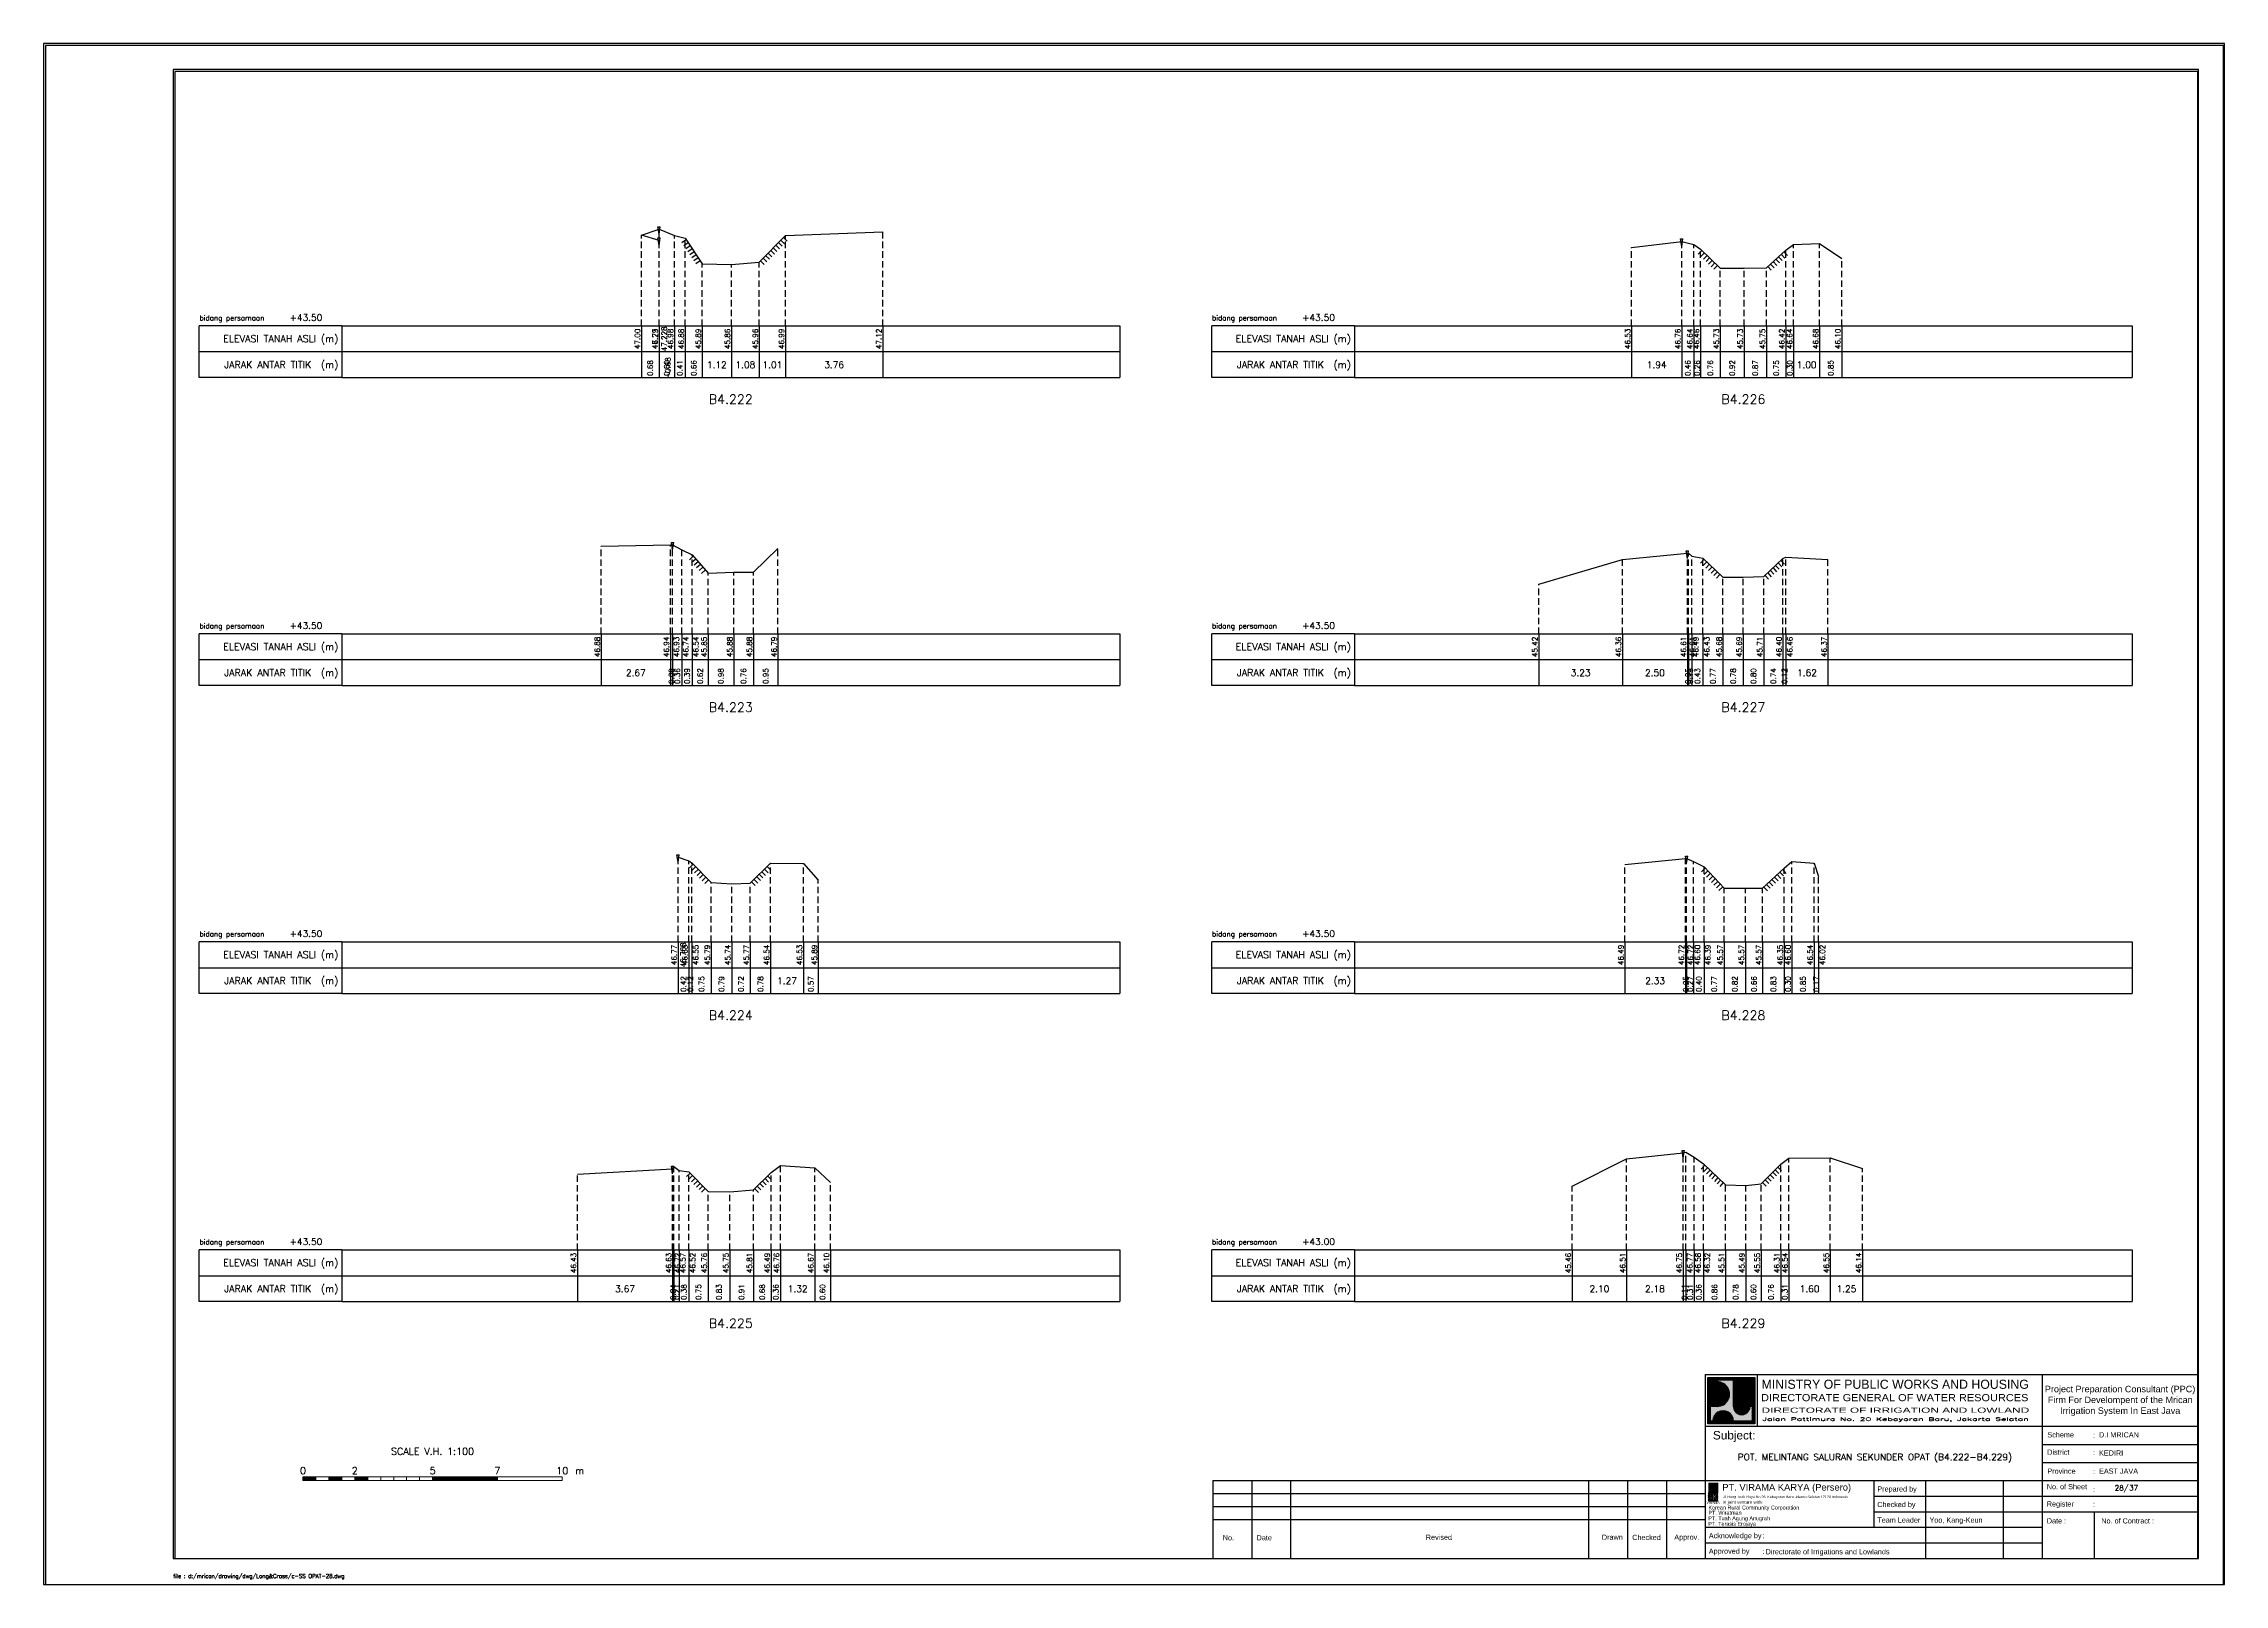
# Model space of a CAD drawing. Header units: inches. Extents: x -11 to 3175, y -842 to -783.
# Drawn here: x 2317 to 2401.1, y -842 to -782.6 of the extents above; entities that cross this region are included whole.
import ezdxf
from ezdxf.enums import TextEntityAlignment as Align

# ---------------------------------------------------------------- set-up
doc = ezdxf.new("R2010")
doc.units = ezdxf.units.IN
doc.header["$MEASUREMENT"] = 0
doc.linetypes.add('DASHED2', pattern=[0.375, 0.25, -0.125])
doc.layers.add('KOP', color=7, linetype='Continuous')
doc.layers.add('pelengkap', color=7, linetype='Continuous')
doc.styles.add('ARIAL', font='arial.ttf')
doc.styles.add('battang01', font='arial.ttf')
doc.styles.add('L100', font='simplex.shx', dxfattribs={"height": 0.254})
doc.styles.add('L140', font='simplex.shx', dxfattribs={"height": 0.356})
doc.styles.add('L60', font='simplex.shx', dxfattribs={"height": 0.152})
doc.styles.add('L80', font='simplex.shx', dxfattribs={"height": 0.203})
doc.styles.add('ROMANS-N', font='ROMANS.SHX', dxfattribs={"width": 0.8})
doc.styles.add('SONDU', font='arial.ttf')
doc.styles.get("Standard").update_dxf_attribs({"font": 'simplex.shx'})
doc.styles.add('STYLE1', font='arial.ttf', dxfattribs={"height": 0.2})
pattern_1 = [(45, (0, 0), (-0.08838834764831843, 0.08838834764831845), [])]

# ---------------------------------------------------------------- blocks, each defined once
blk = doc.blocks.new('kop')
at = {"layer": 'KOP'}
h = blk.add_hatch(color=3, dxfattribs=at)
h.paths.add_polyline_path([(609.8653532927285, 69.7965174242664), (591.8076082223538, 69.7965174242664), (591.8076082223538, 51.90947071793616), (609.8653532927285, 51.90947071793616)])
h.paths.add_polyline_path([(592.1020534932645, 52.24844148547069), (592.1020534932645, 69.50460869670152), (609.5341911203627, 69.50460869670152), (609.5341911203627, 52.24844148547069)], flags=16)
edge = h.paths.add_edge_path(flags=0)
edge.add_line((608.873529834174, 52.90910277674104), (601.6712012034158, 52.90910277674104))
edge.add_ellipse((597.6820295724688, 52.91975268540099), major_axis=(2.820780363398898, 2.820780363398898), ratio=0.9999999999999934, start_angle=314.8470375744171, end_angle=495.1529624255826)
edge.add_line((593.6928579415221, 52.90910277674104), (592.7627147794652, 52.90910277674104))
edge.add_line((592.7627147794651, 52.90910277674104), (592.7627147794651, 58.62619728620361))
edge.add_line((592.7627147794651, 58.62619728620368), (595.428986556629, 58.62619728620368))
edge.add_ellipse((595.4289865566291, 63.36824099147847), major_axis=(-3.353131261170752, 3.353131261170752), ratio=0.9999999999999983, start_angle=134.9999999999999, end_angle=314.9999999999999)
edge.add_line((595.4289865566291, 68.11028469675327), (595.4289865566291, 68.84394741944757))
edge.add_line((595.4289865566291, 68.84394741944752), (601.6547436091821, 68.84394741944752))
edge.add_line((601.6547436091821, 68.84394741944752), (601.6547436091821, 58.59413430307072))
edge.add_ellipse((604.8563547331537, 58.62619728605213), major_axis=(2.263994459030571, 2.263994459030571), ratio=0.9999999999991376, start_angle=135.5737774266452, end_angle=315.0000000026869)
edge.add_line((608.0581264027169, 58.62619728620368), (608.873529834174, 58.62619728620368))
edge.add_line((608.873529834174, 58.62619728620368), (608.873529834174, 52.9091027767411))
h = blk.add_hatch(dxfattribs=at)
h.set_pattern_fill('ANSI31', color=21)
h.set_pattern_definition(pattern_1)
h.paths.add_polyline_path([(609.5341911203627, 69.50460869670152), (592.1020534932645, 69.50460869670152), (592.1020534932645, 52.24844148547069), (609.5341911203627, 52.24844148547069)])
edge = h.paths.add_edge_path(flags=16)
edge.add_line((608.0581264038578, 58.62619728331649), (608.873529834174, 58.62619728331649))
edge.add_line((608.873529834174, 58.62619728331649), (608.873529834174, 52.90910277674104))
edge.add_line((608.873529834174, 52.90910277674104), (601.6712012043477, 52.90910277674104))
edge.add_ellipse((597.6820295732255, 52.91975268530538), major_axis=(-2.820780363950464, 2.820780363950464), ratio=0.9999999999999999, start_angle=224.8470375717975, end_angle=405.1529624282025)
edge.add_line((593.6928579421033, 52.90910277674104), (592.7627147794651, 52.90910277674104))
edge.add_line((592.7627147794651, 52.90910277674104), (592.7627147794651, 58.62619728331649))
edge.add_line((592.7627147794651, 58.62619728331649), (595.4289865705781, 58.62619728331649))
edge.add_ellipse((595.4289865571182, 63.3682409894528), major_axis=(-3.353131262124677, 3.353131262124677), ratio=0.9999999999999912, start_angle=134.9999999999997, end_angle=314.9999999999998)
edge.add_line((595.4289865571182, 68.11028469676671), (595.4289865571182, 68.84394741944752))
edge.add_line((595.4289865571182, 68.84394741944752), (601.6547436095548, 68.84394741944752))
edge.add_line((601.6547436095548, 68.84394741944752), (601.6547436095548, 58.5941344047481))
edge.add_ellipse((604.8563547345466, 58.62619728331649), major_axis=(-2.263994459341034, 2.263994459341035), ratio=0.999999999999965, start_angle=45.57377555810933, end_angle=225.000000000001)
h = blk.add_hatch(color=3, dxfattribs=at)
edge = h.paths.add_edge_path()
edge.add_line((601.6547436091821, 68.84394741944752), (595.4289865566291, 68.84394741944752))
edge.add_line((595.4289865566291, 68.84394741944752), (595.4289865566291, 68.11028469675321))
edge.add_ellipse((595.4289865566291, 63.36824099147847), major_axis=(-3.353131261170759, 3.353131261170758), ratio=0.9999999999999979, start_angle=134.9999999999999, end_angle=314.99999999999994, ccw=False)
edge.add_line((595.4289865566291, 58.62619728620368), (592.7627147794652, 58.62619728620368))
edge.add_line((592.7627147794651, 58.62619728620368), (592.7627147794651, 52.9091027767411))
edge.add_line((592.7627147794651, 52.90910277674104), (593.692857941522, 52.90910277674104))
edge.add_ellipse((597.6820295724688, 52.91975268540099), major_axis=(-2.820780363398898, 2.820780363398898), ratio=0.9999999999999934, start_angle=-135.1529624255826, end_angle=45.15296242558293, ccw=False)
edge.add_line((601.6712012034156, 52.90910277674104), (608.8735298341738, 52.90910277674104))
edge.add_line((608.873529834174, 52.90910277674104), (608.873529834174, 58.62619728620361))
edge.add_line((608.873529834174, 58.62619728620368), (608.0581264027169, 58.62619728620368))
edge.add_ellipse((604.856354733136, 58.62619728987087), major_axis=(2.263994459042317, 2.263994459042318), ratio=0.9999999999997576, start_angle=134.426222510409, end_angle=314.999999934367, ccw=False)
edge.add_line((601.6547436091821, 58.65826027636805), (601.6547436091821, 68.8439474194476))
h = blk.add_hatch(dxfattribs=at)
h.set_pattern_fill('ANSI31', color=41)
h.set_pattern_definition(pattern_1)
h.paths.add_polyline_path([(595.5939701222399, 25.44229578518152), (591.9923714647559, 25.44229578518152), (591.9923714647559, 22.12011222587194), (595.5939701222399, 22.12011222587194)])
h.paths.add_polyline_path([(594.8290399212113, 23.80107538915849), (595.486404190889, 22.50553331270966), (594.9518442189607, 22.50553331270966), (594.3704352444638, 23.59173922572727), (594.3704352444638, 22.50553331270966), (593.8526512319377, 22.50553331270966), (593.8526512319377, 24.7253559070662), (593.2416323709347, 22.50553331270966), (592.8436656118323, 22.50553331270966), (592.1206616099082, 25.0450254569166), (592.6728596590955, 25.0450254569166), (593.0257276515837, 23.53939475651638), (593.4088768836065, 25.0450254569166), (594.3704352444638, 25.0450254569166), (594.3704352444638, 23.99209855350495), (594.8904903176194, 25.0450254569166), (595.4627761213299, 25.0450254569166)], flags=16)
at = {"color": 2}
blk.add_lwpolyline([(-49.29008735655361, -9.987386569675465), (790.6905617838997, -9.987386569675465), (790.6905617838997, 583.2926438577114), (-49.29008735655361, 583.2926438577114)], close=True, dxfattribs=at)
at = {"color": 6}
blk.add_lwpolyline([(0.6493091440684111, 0.0004927304488262507), (780.7026824837753, 0.0004927304488262507), (780.7026824837753, 573.3047645575871), (0.6493091440684111, 573.3047645575871)], close=True, dxfattribs=at)
at = {"layer": 'KOP', "color": 5}
for p, q in [((590.8030303217506, 70.96299432783698), (590.8030303217506, 29.98464833497903)), ((590.8030303217506, 70.96299432783698), (780.7026824837753, 70.96299432783698)), ((400.9033781597261, 29.98464833497903), (400.9033781597261, 0.0004927304488262507)), ((400.9033781597261, 29.98464833497903), (590.8030303217506, 29.98464833497903)), ((590.8030303217506, 29.98464833497903), (590.8030303217506, 0.0004927304488262507))]:
    blk.add_line(p, q, dxfattribs=at)
at = {"layer": 'KOP', "color": 3}
for p, q in [((591.8076082223538, 69.7965174242664), (609.8653532927285, 69.7965174242664)), ((591.8076082223538, 51.90947071793616), (591.8076082223538, 69.7965174242664)), ((592.1020534932645, 69.50460869670152), (609.5341911203627, 69.50460869670152)), ((592.1020534932645, 52.24844148547069), (592.1020534932645, 69.50460869670152)), ((595.4289865571182, 68.84394741502373), (595.4289865571182, 68.1102846954029)), ((595.4289865566291, 68.84394741944752), (601.6547436091821, 68.84394741944752)), ((601.6547436095548, 58.59413430414176), (601.6547436095548, 68.84394741502373)), ((609.5341911203627, 69.50460869670152), (609.5341911203627, 52.24844148547069)), ((609.8653532927285, 69.7965174242664), (609.8653532927285, 51.90947071793616)), ((609.8653532927285, 51.90947071793616), (591.8076082223538, 51.90947071793616)), ((609.5341911203627, 52.24844148547069), (592.1020534932645, 52.24844148547069)), ((592.7627147794651, 52.90910277674104), (592.7627147794651, 58.62619728620368)), ((595.4289865571182, 58.62619728331649), (592.7627147799426, 58.62619728331649)), ((593.6928579415221, 52.90910277674104), (592.7627147794651, 52.90910277674104)), ((608.873529834174, 52.90910277674104), (601.6712012034156, 52.90910277674104)), ((608.8735298352565, 58.62619728331649), (608.0581264038578, 58.62619728331649)), ((608.873529834174, 58.62619728620368), (608.873529834174, 52.90910277674104)), ((720.7343712747147, 43.97725428375983), (780.7026824837753, 43.97725428375983)), ((720.7343712747147, 36.98095130936949), (780.7026824837753, 36.98095130936949)), ((415.895455961991, 29.98464833497903), (415.895455961991, 0.0004927304488262507)), ((430.8875337642562, 29.98464833497903), (430.8875337642562, 0.0004927304488262507)), ((545.8267969149554, 29.98464833497903), (545.8267969149554, 0.0004927304488262507)), ((560.8188747172203, 29.98464833497903), (560.8188747172203, 0.0004927304488262507)), ((575.8109525194855, 29.98464833497903), (575.8109525194855, 0.0004927304488262507)), ((655.7687007982327, 29.98464833497903), (655.7687007982327, 11.99415497226093)), ((675.7581378679197, 29.98464833497903), (675.7581378679197, 0.0004927304488262507)), ((705.7422934724498, 29.98464833497903), (705.7422934724498, 0.0004927304488262507)), ((400.9033781597261, 24.98728906755738), (590.8030303217506, 24.98728906755738)), ((400.9033781597261, 19.98992980013563), (590.8030303217506, 19.98992980013563)), ((655.7687007982327, 23.98781721407303), (720.7343712747147, 23.98781721407303)), ((655.7687007982327, 17.99098609316704), (720.7343712747147, 17.99098609316704)), ((720.7343712747147, 23.98781721407303), (780.7026824837753, 23.98781721407303)), ((720.7343712747147, 17.99098609316704), (780.7026824837753, 17.99098609316704)), ((740.7238083444017, 17.99098609316704), (740.7238083444017, 0.0004927304488262507)), ((400.9033781597261, 14.99257053271398), (590.8030303217506, 14.99257053271398)), ((590.8030303217506, 5.997323851354935), (720.7343712747147, 5.997323851354935))]:
    blk.add_line(p, q, dxfattribs=at)
at = {"layer": 'KOP', "color": 4}
for p, q in [((610.7924673914374, 70.96299432783698), (610.7924673914374, 50.97355725815018)), ((720.7343712747147, 70.96299432783698), (720.7343712747147, 0.0004927304488262507)), ((590.8030303217506, 50.97355725815018), (720.7343712747147, 50.97355725815018)), ((720.7343712747147, 50.97355725815018), (780.7026824837753, 50.97355725815018)), ((590.8030303217506, 29.98464833497903), (720.7343712747147, 29.98464833497903)), ((720.7343712747147, 29.98464833497903), (780.7026824837753, 29.98464833497903)), ((590.8030303217506, 11.99415497226093), (720.7343712747147, 11.99415497226093))]:
    blk.add_line(p, q, dxfattribs=at)
at = {"layer": 'KOP', "color": 41}
blk.add_line((595.5939701222399, 22.12011222587194), (591.9923714647559, 22.12011222587194), dxfattribs=at)
for points in [[(591.9923714647559, 25.44229578518152), (595.5939701222399, 25.44229578518152)], [(592.2042302093139, 25.44229578518152), (592.4160889538717, 25.44229578518152)], [(592.6279476984296, 25.44229578518152), (592.8398064429874, 25.44229578518152)], [(593.0516651875452, 25.44229578518152), (593.2635239321031, 25.44229578518152)], [(593.475382676661, 25.44229578518152), (593.6872414212188, 25.44229578518152)], [(593.8991001657766, 25.44229578518152), (594.1109589103345, 25.44229578518152)], [(594.3228176548924, 25.44229578518152), (594.5346763994503, 25.44229578518152)], [(594.7465351440081, 25.44229578518152), (594.958393888566, 25.44229578518152)], [(595.1702526331238, 25.44229578518152), (595.3821113776818, 25.44229578518152)], [(592.1206616099082, 25.0450254569166), (592.6728596590955, 25.0450254569166)], [(592.1206616099082, 25.0450254569166), (592.8436656118323, 22.50553331270964)], [(592.6728596590955, 25.04502545691657), (593.0257276515837, 23.53939475651638), (593.4088768836065, 25.04502545691663)], [(592.8436656118323, 22.50553331270966), (593.2416323709347, 22.50553331270966)], [(593.2416323709347, 22.50553331270964), (593.8526512319377, 24.7253559070662)], [(593.4088768836065, 25.0450254569166), (594.3704352444638, 25.0450254569166)], [(593.8526512319377, 22.50553331270966), (593.8526512319377, 24.7253559070662)], [(593.8526512319377, 22.50553331270966), (594.3704352444638, 22.50553331270966)], [(594.3704352444638, 25.0450254569166), (594.3704352444638, 23.99209855350495)], [(594.3704352444638, 23.99209855350495), (594.8904903176194, 25.04502545691664)], [(594.9518442189607, 22.50553331270961), (594.3704352444638, 23.59173922572727)], [(594.3704352444638, 23.59173922572727), (594.3704352444638, 22.50553331270966)], [(594.8290399212113, 23.80107538915849), (595.4627761213299, 25.04502545691658)], [(594.8290399212113, 23.80107538915849), (595.486404190889, 22.50553331270966)], [(594.8904903176194, 25.0450254569166), (595.4627761213299, 25.0450254569166)], [(594.9518442189607, 22.50553331270966), (595.486404190889, 22.50553331270966)]]:
    blk.add_lwpolyline(points, dxfattribs=at)
at = {"layer": 'KOP', "color": 42}
for points in [[(592.1962927759001, 29.11418325926331), (592.1962927759001, 25.44229578518152)], [(592.5354066955362, 29.11418325926331), (592.5354066955362, 25.44229578518152)], [(592.9591241846518, 29.11418325926331), (592.9591241846518, 25.44229578518152)], [(593.3828416737675, 29.11418325926331), (593.3828416737675, 25.44229578518152)], [(593.8065591628832, 29.11418325926331), (593.8065591628832, 25.44229578518152)], [(594.2302766519989, 29.11418325926331), (594.2302766519989, 25.44229578518152)], [(594.6539941411147, 29.11418325926331), (594.6539941411147, 25.44229578518152)], [(595.0777116302304, 29.11418325926331), (595.0777116302304, 25.44229578518152)], [(595.5014291193462, 29.11418325926331), (595.5014291193462, 25.44229578518152)]]:
    blk.add_lwpolyline(points, dxfattribs=at)
at = {"layer": 'KOP', "color": 3}
for centre, major_axis, ratio, start_param, end_param in [((595.4289865571182, 63.3682409894528), (-3.353131262124677, 3.353131262124677), 0.9999999999999912, 2.35619449019234, 5.497787143782134), ((597.6820295732255, 52.91975268530538), (-2.820780363950464, 2.820780363950464), 0.9999999999999998, 3.924321118983262, 7.071253168581014), ((604.8563547345466, 58.62619728331649), (-2.263994459341034, 2.263994459341035), 0.9999999999999651, 0.7853981633974656, 3.926990816987259)]:
    blk.add_ellipse(centre, major_axis=major_axis, ratio=ratio, start_param=start_param, end_param=end_param, dxfattribs=at)
at = {"layer": 'KOP', "color": 5, "style": 'SONDU'}
for s, height, width, p, p2 in [('MINISTRY OF PUBLIC WORKS AND HOUSING', 3.49815148719519, 0.9710490151369037, (612.4932982688147, 65.39724920043633), (715.583635835389, 65.39724920043633)), ('DIRECTORATE GENERAL OF WATER RESOURCES', 2.748547597081934, 1.100714376561997, (612.3259886324004, 60.61804978528377), (715.4154333181652, 60.61804978528377)), ('DIRECTORATE OF IRRIGATION AND LOWLAND', 1.99894370696868, 1.63875262601232, (612.5247331509995, 56.15346481889102), (715.7518429621628, 56.15346481889102))]:
    blk.add_text(s, height=height, dxfattribs=dict(at, width=width)).set_placement(p, p2, align=Align.FIT)
at = {"layer": 'KOP', "color": 3, "style": 'ROMANS-N', "width": 1.832260783358812}
blk.add_text('Jalan Pattimura No. 20 Kebayoran Baru, Jakarta Selatan', height=1.249339816855425, dxfattribs=at).set_placement((612.7914110984061, 53.0739527913797), (715.583635835389, 53.0739527913797), align=Align.FIT)
at = {"layer": 'KOP', "color": 5, "style": 'ARIAL'}
blk.add_text('Subject:', height=3.252150442789123, dxfattribs=at).set_placement((593.7538629287924, 45.86653647040268))
at = {"layer": 'KOP', "color": 3}
for s, height, style, p in [('Scheme', 1.99894370696868, 'battang01', (722.7467307064071, 46.65722556886666)), ('District', 1.99894370696868, 'battang01', (722.6754973804648, 39.96707763894264)), (':', 1.99894370696868, 'battang01', (740.368327375754, 46.56012324452533)), ('D.I MRICAN', 1.99894370696868, 'battang01', (742.6585068305885, 46.65722556886666)), ('Province', 1.99894370696868, 'battang01', (722.7467307064071, 32.66461962008597)), (':', 1.99894370696868, 'battang01', (740.368327375754, 32.56751729574452)), (':', 1.99894370696868, 'battang01', (740.382074427338, 39.86997531646293)), ('KEDIRI', 1.99894370696868, 'battang01', (742.6585068305885, 39.66092259447632)), ('EAST JAVA', 1.99894370696868, 'battang01', (742.6585068305885, 32.66461962008597)), ('Prepared by', 1.99894370696868, 'battang01', (657.1430811109453, 25.78808395849862)), ('No. of Sheet ', 1.99894370696868, 'battang01', (722.520620818671, 26.67669459981798)), (':', 1.99894370696868, 'battang01', (740.3764858407951, 25.61838168175072)), ('in joint venture with:', 1.249339816855425, 'SONDU', (597.5578460284455, 21.07202452231022)), ('Checked by', 1.99894370696868, 'battang01', (657.1430811109453, 19.79125283759251)), ('Register', 1.99894370696868, 'battang01', (722.520620818671, 20.01807698302375)), (':', 1.99894370696868, 'battang01', (740.3598310849088, 19.92097465868241)), ('No.', 2, 'STYLE1', (404.7326663119579, 6.989602865739329)), ('Date', 2, 'STYLE1', (417.7761580577991, 6.989602865739329)), ('Revised', 2, 'STYLE1', (483.0371936477145, 7.169341252978228)), ('Drawn', 2, 'STYLE1', (550.9231662973559, 7.182965166626985)), ('Checked', 2, 'STYLE1', (562.6224972631348, 7.108401592637279)), ('Approv.', 2, 'STYLE1', (578.86250988613, 7.205550314016108)), ('Acknowledge by', 1.99894370696868, 'battang01', (592.1774106344633, 7.797590595780406)), (':', 1.99894370696868, 'battang01', (612.7647815001492, 7.813086169812294)), ('Team Leader', 1.99894370696868, 'battang01', (657.1430811109453, 13.79442171668651)), ('Yoo, Kang-Keun', 1.99894370696868, 'battang01', (677.261691985017, 13.79442171668651)), ('Date :', 1.99894370696868, 'battang01', (722.520620818671, 13.48542904786333)), ('No. of Contract :', 1.99894370696868, 'battang01', (743.5203251274443, 13.48542904786333)), ('Approved by', 1.99894370696868, 'battang01', (592.1774106344633, 1.800759474874411)), (':', 1.99894370696868, 'battang01', (612.8062382028575, 1.771932832116903)), ('Directorate of Irrigations and Lowlands', 1.99894370696868, 'battang01', (614.0846811434608, 1.594699671224788))]:
    blk.add_text(s, height=height, dxfattribs=dict(at, style=style)).set_placement(p)
at = {"layer": 'KOP', "color": 6, "style": 'SONDU'}
blk.add_text('PT. VIRAMA KARYA (Persero)', height=2.580944750812598, dxfattribs=at).set_placement((597.3630730504415, 26.14584984606049))
at = {"layer": 'KOP', "color": 42, "style": 'SONDU'}
blk.add_text('VIRAMA', height=0.9417941134961573, dxfattribs=at).set_placement((591.2959839900191, 21.03873930941651))
at = {"layer": 'KOP', "color": 4, "style": 'SONDU'}
for s, p in [('Korean Rural Community Corporation', (592.0172325651579, 18.85809622764893)), ('PT. Wiratman', (592.0172325651579, 16.86431729777243)), ('PT. Terasis Erojaya', (591.9444979581187, 12.58833032325808)), ('PT. Tuah Agung Anugrah', (591.9984246368545, 14.73155498450907))]:
    blk.add_text(s, height=1.49920778022651, dxfattribs=at).set_placement(p)
at = {"layer": 'KOP', "color": 3, "insert": (719.8583502723425, 60.76950394133539), "char_height": 2.49867963371085, "width": 61.43936713392102, "attachment_point": 4, "style": 'SONDU'}
blk.add_mtext('\\pi1.9124;Project Preparation Consultant (PPC)\\P\\pi3.0493;Firm For Develompent of the Mrican \\P\\pi7.7731;Irrigation System In East Java', dxfattribs=at)
at = {"layer": 'KOP', "color": 2, "insert": (597.5716775050441, 24.25098294227902), "char_height": 0.9994718534843399, "width": 48.71807324837515, "attachment_point": 1, "style": 'SONDU'}
blk.add_mtext('Jl. Hang Tuah Raya No.26, Kebayoran Baru Jakarta Selatan 12120 Indonesia', dxfattribs=at)
blk = doc.blocks.new('*X6')
at = {"color": 0}
for p, q in [((20000, 6250), (25000, 6250)), ((20000, 6200), (25000, 6200)), ((20000, 6150), (25000, 6150)), ((20000, 6100), (25000, 6100)), ((20000, 6050), (25000, 6050))]:
    blk.add_line(p, q, dxfattribs=at)
blk = doc.blocks.new('*X5')
at = {"color": 0}
for p, q in [((14000, 6250), (15000, 6250)), ((14000, 6200), (15000, 6200)), ((14000, 6150), (15000, 6150)), ((14000, 6100), (15000, 6100)), ((14000, 6050), (15000, 6050))]:
    blk.add_line(p, q, dxfattribs=at)
blk = doc.blocks.new('*X3')
at = {"color": 0}
for p, q in [((10000, 6250), (11000, 6250)), ((10000, 6200), (11000, 6200)), ((10000, 6150), (11000, 6150)), ((10000, 6100), (11000, 6100)), ((10000, 6050), (11000, 6050))]:
    blk.add_line(p, q, dxfattribs=at)
blk = doc.blocks.new('*X4')
at = {"color": 0}
for p, q in [((12000, 6250), (13000, 6250)), ((12000, 6200), (13000, 6200)), ((12000, 6150), (13000, 6150)), ((12000, 6100), (13000, 6100)), ((12000, 6050), (13000, 6050))]:
    blk.add_line(p, q, dxfattribs=at)
blk = doc.blocks.new('c100')
at = {"color": 2}
blk.add_lwpolyline([(-5, -1), (79.10000000000002, -1), (79.10000000000002, 58.4), (-5, 58.4)], close=True, dxfattribs=at)
at = {"color": 6}
blk.add_lwpolyline([(0, 0), (78.10000000000002, 0), (78.10000000000002, 57.4), (3.516176065587739e-15, 57.4)], close=True, dxfattribs=at)
at = {"color": 3, "lineweight": 0}
for points in [[(5, 3), (5.5, 3), (5.5, 3.15), (5, 3.15)], [(5.5, 3), (6, 3), (6, 3.15), (5.5, 3.15)], [(6, 3), (6.5, 3), (6.5, 3.15), (6, 3.15)], [(6.5, 3), (7, 3), (7, 3.15), (6.5, 3.15)], [(7, 3), (7.5, 3), (7.5, 3.15), (7, 3.15)], [(7.5, 3), (8, 3), (8, 3.15), (7.5, 3.15)], [(8, 3), (8.5, 3), (8.5, 3.15), (8, 3.15)], [(8.5, 3), (9, 3), (9, 3.15), (8.5, 3.15)], [(9, 3), (9.5, 3), (9.5, 3.15), (9, 3.15)], [(9.5, 3), (10, 3), (10, 3.15), (9.5, 3.15)], [(10, 3), (12.5, 3), (12.5, 3.15), (10, 3.15)], [(12.5, 3), (15, 3), (15, 3.15), (12.5, 3.15)]]:
    blk.add_lwpolyline(points, close=True, dxfattribs=at)
at = {"color": 1, "lineweight": 0, "xscale": 0.0005, "yscale": 0.0005, "zscale": 0.0005}
for name in ['*X3', '*X4', '*X5', '*X6']:
    blk.add_blockref(name, (0, 0), dxfattribs=at)
at = {"color": 3}
for s, p in [('SCALE V.H. 1:100', (10, 4)), ('0', (5, 3.25)), ('2', (7, 3.25)), ('5', (10, 3.25)), ('7', (12.5, 3.25)), ('10', (15, 3.25))]:
    blk.add_text(s, height=0.27, dxfattribs=at).set_placement(p, align=Align.CENTER)
blk.add_text('m', height=0.27, dxfattribs=at).set_placement((15.5, 3.25))
blk = doc.blocks.new('das2')
at = {"color": 5, "linetype": 'Continuous'}
for q in [(0, 1), (17.75, 0.9999999999999973)]:
    blk.add_line((2.75, 1), q, dxfattribs=at)
at = {"color": 3, "linetype": 'Continuous'}
for p, q in [((2.75, 1), (2.75, 0)), ((17.75, 0.9999999999999973), (17.75, -2.664535259100376e-15)), ((0, 0.5000000000000004), (17.75, 0.4999999999999973)), ((2.75, 0), (0, 0)), ((2.75, 0), (17.75, -2.664535259100376e-15))]:
    blk.add_line(p, q, dxfattribs=at)
blk.add_lwpolyline([(0, 0), (0, 1)], dxfattribs=at)
blk.add_text('bidang persamaan', height=0.1, dxfattribs=at).set_placement((0.005000000000000004, 1.100000000000001))
at = {"color": 5, "linetype": 'Continuous'}
for s, p in [('ELEVASI TANAH ASLI (m)', (2.683279515513197, 0.6825000000000001)), ('JARAK ANTAR TITIK  (m)', (2.683279515513197, 0.1825000000000001))]:
    blk.add_text(s, height=0.135, dxfattribs=at).set_placement(p, align=Align.RIGHT)
blk = doc.blocks.new('gbrpatok')
at = {"color": 2, "linetype": 'Continuous'}
for p, q in [((-0.0004517254713327645, 0.0009574234873781506), (0.0004517254713327645, 0.0009574234873781506)), ((0, -0.001962284437723838), (-0.0004517254713327645, 0.0009574234873781506)), ((0, -0.001962284437723838), (0.0004517254713327645, 0.0009574234873781506))]:
    blk.add_line(p, q, dxfattribs=at)

msp = doc.modelspace()

# ---------------------------------------------------------------- linework, layer by layer
at = {"color": 2, "linetype": 'Continuous', "lineweight": -3}
for p, q in [((2340.050702376131, -789.981210387997), (2340.733171423131, -789.754210387997)), ((2340.733171423131, -790.188210387997), (2340.050702376131, -789.981210387997)), ((2340.733171423131, -789.754210387997), (2341.328889477131, -789.9982103879969)), ((2341.328889477131, -789.9982103879969), (2341.742767877131, -790.106210387997)), ((2341.742767877131, -790.106210387997), (2342.399762254131, -791.0922103879969)), ((2344.599459694131, -791.0232103879969), (2345.607053859131, -789.995210387997)), ((2345.607053859131, -789.995210387997), (2349.362326712131, -789.8592103879969)), ((2378.238758183086, -790.4544433892763), (2380.176320568086, -790.2224433892763)), ((2380.176320568086, -790.2224433892763), (2380.636608521086, -790.3384433892763)), ((2380.636608521086, -790.3384433892763), (2380.896504572087, -790.5214433892763)), ((2380.896504572087, -790.5214433892763), (2381.657748259086, -791.2574433892763)), ((2384.187340514086, -790.5584433892764), (2384.487337269086, -790.3394433892763)), ((2384.487337269086, -790.3394433892763), (2385.491018114086, -790.3024433892764)), ((2385.491018114086, -790.3024433892764), (2386.345908237086, -790.8854433892764)), ((2342.399762254131, -791.0922103879969), (2343.523752904131, -791.120210387997)), ((2343.523752904131, -791.120210387997), (2344.599459694131, -791.0232103879969)), ((2381.657748259086, -791.2574433892763), (2382.576080972086, -791.2514433892763)), ((2382.576080972086, -791.2514433892763), (2383.441473551086, -791.2374433892763)), ((2383.441473551086, -791.2374433892763), (2384.187340514086, -790.5584433892764)), ((2338.504464060415, -801.9735215830094), (2341.170236170415, -801.9165215830094)), ((2341.170236170415, -801.9165215830094), (2341.258258896415, -801.9245215830094)), ((2341.258258896415, -801.9245215830094), (2341.617898993415, -802.1205215830095)), ((2341.617898993415, -802.1205215830095), (2342.008568165415, -802.3135215830094)), ((2342.008568165415, -802.3135215830094), (2342.628544997415, -803.0115215830094)), ((2344.370676766415, -802.9815215830095), (2345.319937613415, -802.0665215830095)), ((2377.887077862772, -802.4935709977652), (2380.391637704773, -802.2495709977653)), ((2380.391637704773, -802.2495709977653), (2380.438509871773, -802.2465709977653)), ((2380.438509871773, -802.2465709977653), (2380.564779264773, -802.3655709977653)), ((2342.628544997415, -803.0115215830094), (2343.611763729415, -802.9795215830094)), ((2343.611763729415, -802.9795215830094), (2344.370676766415, -802.9815215830095)), ((2374.661402019773, -803.4415709977652), (2377.887077862772, -802.4935709977652)), ((2380.564779264773, -802.3655709977653), (2380.990117444773, -802.4325709977653)), ((2380.990117444773, -802.4325709977653), (2381.764157285772, -803.1735709977653)), ((2382.539969615772, -803.1655709977653), (2383.335064448773, -803.1485709977653)), ((2383.335064448773, -803.1485709977653), (2384.075774781772, -802.4545709977652)), ((2384.075774781772, -802.4545709977652), (2384.193656247773, -802.3945709977653)), ((2384.193656247773, -802.3945709977653), (2385.813183793773, -802.4835709977652)), ((2381.764157285772, -803.1735709977653), (2382.539969615772, -803.1655709977653)), ((2341.466756754299, -813.9646451500278), (2341.882108413299, -814.1006451500278)), ((2377.980813857125, -814.245551249605), (2380.312088420124, -814.011551249605)), ((2380.312088420124, -814.011551249605), (2380.358316118125, -814.015551249605)), ((2380.358316118125, -814.015551249605), (2380.630538453125, -814.130551249605)), ((2341.882108413299, -814.1006451500278), (2341.998178432299, -814.1846451500278)), ((2341.998178432299, -814.1846451500278), (2342.746938773299, -814.9466451500277)), ((2344.252282917299, -814.9676451500278), (2345.034311238299, -814.1916451500279)), ((2345.034311238299, -814.1916451500279), (2346.302811448299, -814.2026451500278)), ((2346.302811448299, -814.2026451500278), (2346.876148956299, -814.8466451500278)), ((2380.630538453125, -814.130551249605), (2381.034706538125, -814.342551249605)), ((2381.034706538125, -814.342551249605), (2381.807592144125, -815.1625512496049)), ((2383.291629602124, -815.1625512496049), (2384.122231367125, -814.382551249605)), ((2384.122231367125, -814.382551249605), (2384.421089555125, -814.129551249605)), ((2384.421089555125, -814.129551249605), (2385.274804702125, -814.193551249605)), ((2385.274804702125, -814.193551249605), (2385.449675072125, -814.708551249605)), ((2342.746938773299, -814.9466451500277), (2343.535788653299, -814.9976451500278)), ((2343.535788653299, -814.9976451500278), (2344.252282917299, -814.9676451500278)), ((2381.807592144125, -815.1625512496049), (2382.629597913125, -815.1625512496049)), ((2382.629597913125, -815.1625512496049), (2383.291629602124, -815.1625512496049)), ((2345.055700778201, -826.1195206176992), (2345.417244119201, -825.8465206176992)), ((2345.417244119201, -825.8465206176992), (2346.740022210201, -825.9395206176991)), ((2375.948216161616, -826.6434753484132), (2378.048338631616, -825.5934753484132)), ((2378.048338631616, -825.5934753484132), (2380.230246054616, -825.3624753484132)), ((2380.230246054616, -825.3624753484132), (2380.337166584616, -825.3414753484133)), ((2380.337166584616, -825.3414753484133), (2380.651332743616, -825.5274753484132)), ((2380.651332743616, -825.5274753484132), (2381.008115579616, -825.7924753484133)), ((2381.008115579616, -825.7924753484133), (2381.863228907616, -826.5934753484132)), ((2383.235992883616, -826.5574753484133), (2383.995267435616, -825.8004753484132)), ((2383.995267435616, -825.8004753484132), (2384.306028188616, -825.5644753484132)), ((2384.306028188616, -825.5644753484132), (2385.902555725616, -825.5574753484133)), ((2385.902555725616, -825.5574753484133), (2387.147896667616, -825.9704753484132)), ((2337.588668134201, -826.1795206176992), (2341.256630103201, -825.9755206176992)), ((2341.256630103201, -825.9755206176992), (2341.298642007201, -825.8905206176992)), ((2341.298642007201, -825.8905206176992), (2341.504859835201, -826.0425206176992)), ((2341.504859835201, -826.0425206176992), (2341.880426543201, -826.0915206176992)), ((2341.880426543201, -826.0915206176992), (2342.626666599201, -826.8505206176992)), ((2344.372555165201, -826.7955206176991), (2345.055700778201, -826.1195206176992)), ((2346.740022210201, -825.9395206176991), (2347.339307885201, -826.5055206176992)), ((2381.863228907616, -826.5934753484132), (2382.640778152616, -826.6164753484132)), ((2382.640778152616, -826.6164753484132), (2383.235992883616, -826.5574753484133)), ((2342.626666599201, -826.8505206176992), (2343.461231200201, -826.8605206176992)), ((2343.461231200201, -826.8605206176992), (2344.372555165201, -826.7955206176991))]:
    msp.add_line(p, q, dxfattribs=at)
at = {"color": 1, "linetype": 'DASHED2', "lineweight": -3}
for p, q in [((2340.050702376131, -793.4822103879969), (2340.050702376131, -789.981210387997)), ((2340.733171423131, -793.4822103879969), (2340.733171423131, -789.754210387997)), ((2340.733171423131, -793.4822103879969), (2340.733171423131, -790.188210387997)), ((2341.328889477131, -793.4822103879969), (2341.328889477131, -789.9982103879969)), ((2341.742767877131, -793.4822103879969), (2341.742767877131, -790.106210387997)), ((2345.607053859131, -793.4822103879969), (2345.607053859131, -789.995210387997)), ((2349.362326712131, -793.4822103879969), (2349.362326712131, -789.8592103879969)), ((2378.238758183086, -793.4824433892763), (2378.238758183086, -790.4544433892763)), ((2380.176320568086, -793.4824433892763), (2380.176320568086, -790.2224433892763)), ((2380.636608521086, -793.4824433892763), (2380.636608521086, -790.3384433892763)), ((2380.896504572087, -793.4824433892763), (2380.896504572087, -790.5214433892763)), ((2384.487337269086, -793.4824433892763), (2384.487337269086, -790.3394433892763)), ((2385.491018114086, -793.4824433892763), (2385.491018114086, -790.3024433892764)), ((2342.399762254131, -793.4822103879969), (2342.399762254131, -791.0922103879969)), ((2343.523752904131, -793.4822103879969), (2343.523752904131, -791.120210387997)), ((2344.599459694131, -793.4822103879969), (2344.599459694131, -791.0232103879969)), ((2381.657748259086, -793.4824433892763), (2381.657748259086, -791.2574433892763)), ((2382.576080972086, -793.4824433892763), (2382.576080972086, -791.2514433892763)), ((2383.441473551086, -793.4824433892763), (2383.441473551086, -791.2374433892763)), ((2384.187340514086, -793.4824433892763), (2384.187340514086, -790.5584433892764)), ((2386.345908237086, -793.4824433892763), (2386.345908237086, -790.8854433892764)), ((2338.504464060415, -805.3575215830094), (2338.504464060415, -801.9735215830094)), ((2341.170236170415, -805.3575215830094), (2341.170236170415, -801.9165215830094)), ((2341.258258896415, -805.3575215830094), (2341.258258896415, -801.9245215830094)), ((2341.617898993415, -805.3575215830094), (2341.617898993415, -802.1205215830095)), ((2342.008568165415, -805.3575215830094), (2342.008568165415, -802.3135215830094)), ((2345.319937613415, -805.3575215830094), (2345.319937613415, -802.0665215830095)), ((2380.391637704773, -805.3575709977653), (2380.391637704773, -802.2495709977653)), ((2380.438509871773, -805.3575709977653), (2380.438509871773, -802.2465709977653)), ((2342.628544997415, -805.3575215830094), (2342.628544997415, -803.0115215830094)), ((2343.611763729415, -805.3575215830094), (2343.611763729415, -802.9795215830094)), ((2344.370676766415, -805.3575215830094), (2344.370676766415, -802.9815215830095)), ((2377.887077862772, -805.3575709977653), (2377.887077862772, -802.4935709977652)), ((2380.564779264773, -805.3575709977653), (2380.564779264773, -802.3655709977653)), ((2380.990117444773, -805.3575709977653), (2380.990117444773, -802.4325709977653)), ((2383.335064448773, -805.3575709977653), (2383.335064448773, -803.1485709977653)), ((2384.075774781772, -805.3575709977653), (2384.075774781772, -802.4545709977652)), ((2384.193656247773, -805.3575709977653), (2384.193656247773, -802.3945709977653)), ((2385.813183793773, -805.3575709977653), (2385.813183793773, -802.4835709977652)), ((2374.661402019773, -805.3575709977653), (2374.661402019773, -803.4415709977652)), ((2381.764157285772, -805.3575709977653), (2381.764157285772, -803.1735709977653)), ((2382.539969615772, -805.3575709977653), (2382.539969615772, -803.1655709977653)), ((2341.466756754299, -817.2326451500278), (2341.466756754299, -813.9646451500278)), ((2380.312088420124, -817.232551249605), (2380.312088420124, -814.011551249605)), ((2380.358316118125, -817.232551249605), (2380.358316118125, -814.015551249605)), ((2341.882108413299, -817.2326451500278), (2341.882108413299, -814.1006451500278)), ((2341.998178432299, -817.2326451500278), (2341.998178432299, -814.1846451500278)), ((2345.034311238299, -817.2326451500278), (2345.034311238299, -814.1916451500279)), ((2346.302811448299, -817.2326451500278), (2346.302811448299, -814.2026451500278)), ((2346.876148956299, -817.2326451500278), (2346.876148956299, -814.8466451500278)), ((2377.980813857125, -817.232551249605), (2377.980813857125, -814.245551249605)), ((2380.630538453125, -817.232551249605), (2380.630538453125, -814.130551249605)), ((2381.034706538125, -817.232551249605), (2381.034706538125, -814.342551249605)), ((2384.122231367125, -817.232551249605), (2384.122231367125, -814.382551249605)), ((2384.421089555125, -817.232551249605), (2384.421089555125, -814.129551249605)), ((2385.274804702125, -817.232551249605), (2385.274804702125, -814.193551249605)), ((2385.449675072125, -817.232551249605), (2385.449675072125, -814.708551249605)), ((2342.746938773299, -817.2326451500278), (2342.746938773299, -814.9466451500277)), ((2343.535788653299, -817.2326451500278), (2343.535788653299, -814.9976451500278)), ((2344.252282917299, -817.2326451500278), (2344.252282917299, -814.9676451500278)), ((2381.807592144125, -817.232551249605), (2381.807592144125, -815.1625512496049)), ((2382.629597913125, -817.232551249605), (2382.629597913125, -815.1625512496049)), ((2383.291629602124, -817.232551249605), (2383.291629602124, -815.1625512496049)), ((2345.417244119201, -829.1075206176992), (2345.417244119201, -825.8465206176992)), ((2378.048338631616, -829.1074753484132), (2378.048338631616, -825.5934753484132)), ((2380.230246054616, -829.1074753484132), (2380.230246054616, -825.3624753484132)), ((2380.337166584616, -829.1074753484132), (2380.337166584616, -825.3414753484133)), ((2380.651332743616, -829.1074753484132), (2380.651332743616, -825.5274753484132)), ((2381.008115579616, -829.1074753484132), (2381.008115579616, -825.7924753484133)), ((2383.995267435616, -829.1074753484132), (2383.995267435616, -825.8004753484132)), ((2384.306028188616, -829.1074753484132), (2384.306028188616, -825.5644753484132)), ((2385.902555725616, -829.1074753484132), (2385.902555725616, -825.5574753484133)), ((2337.588668134201, -829.1075206176992), (2337.588668134201, -826.1795206176992)), ((2341.256630103201, -829.1075206176992), (2341.256630103201, -825.9755206176992)), ((2341.298642007201, -829.1075206176992), (2341.298642007201, -825.8905206176992)), ((2341.504859835201, -829.1075206176992), (2341.504859835201, -826.0425206176992)), ((2341.880426543201, -829.1075206176992), (2341.880426543201, -826.0915206176992)), ((2345.055700778201, -829.1075206176992), (2345.055700778201, -826.1195206176992)), ((2346.740022210201, -829.1075206176992), (2346.740022210201, -825.9395206176991)), ((2347.339307885201, -829.1075206176992), (2347.339307885201, -826.5055206176992)), ((2375.948216161616, -829.1074753484132), (2375.948216161616, -826.6434753484132)), ((2381.863228907616, -829.1074753484132), (2381.863228907616, -826.5934753484132)), ((2382.640778152616, -829.1074753484132), (2382.640778152616, -826.6164753484132)), ((2383.235992883616, -829.1074753484132), (2383.235992883616, -826.5574753484133)), ((2387.147896667616, -829.1074753484132), (2387.147896667616, -825.9704753484132)), ((2342.626666599201, -829.1075206176992), (2342.626666599201, -826.8505206176992)), ((2343.461231200201, -829.1075206176992), (2343.461231200201, -826.8605206176992)), ((2344.372555165201, -829.1075206176992), (2344.372555165201, -826.7955206176991))]:
    msp.add_line(p, q, dxfattribs=at)
at = {"color": 1, "linetype": 'Continuous', "lineweight": -3}
for p, q in [((2340.050702376131, -793.4822103879969), (2340.050702376131, -795.4822103879969)), ((2340.733171423131, -793.4822103879969), (2340.733171423131, -795.4822103879969)), ((2340.733171423131, -793.4822103879969), (2340.733171423131, -795.4822103879969)), ((2341.328889477131, -793.4822103879969), (2341.328889477131, -795.4822103879969)), ((2341.742767877131, -793.4822103879969), (2341.742767877131, -795.4822103879969)), ((2342.399762254131, -793.4822103879969), (2342.399762254131, -795.4822103879969)), ((2343.523752904131, -793.4822103879969), (2343.523752904131, -795.4822103879969)), ((2344.599459694131, -793.4822103879969), (2344.599459694131, -795.4822103879969)), ((2345.607053859131, -793.4822103879969), (2345.607053859131, -795.4822103879969)), ((2349.362326712131, -793.4822103879969), (2349.362326712131, -795.4822103879969)), ((2378.238758183086, -793.4824433892763), (2378.238758183086, -795.4824433892763)), ((2380.176320568086, -793.4824433892763), (2380.176320568086, -795.4824433892763)), ((2380.636608521086, -793.4824433892763), (2380.636608521086, -795.4824433892763)), ((2380.896504572087, -793.4824433892763), (2380.896504572087, -795.4824433892763)), ((2381.657748259086, -793.4824433892763), (2381.657748259086, -795.4824433892763)), ((2382.576080972086, -793.4824433892763), (2382.576080972086, -795.4824433892763)), ((2383.441473551086, -793.4824433892763), (2383.441473551086, -795.4824433892763)), ((2384.187340514086, -793.4824433892763), (2384.187340514086, -795.4824433892763)), ((2384.487337269086, -793.4824433892763), (2384.487337269086, -795.4824433892763)), ((2385.491018114086, -793.4824433892763), (2385.491018114086, -795.4824433892763)), ((2386.345908237086, -793.4824433892763), (2386.345908237086, -795.4824433892763)), ((2338.504464060415, -805.3575215830094), (2338.504464060415, -807.3575215830094)), ((2341.170236170415, -805.3575215830094), (2341.170236170415, -807.3575215830094)), ((2341.258258896415, -805.3575215830094), (2341.258258896415, -807.3575215830094)), ((2341.617898993415, -805.3575215830094), (2341.617898993415, -807.3575215830094)), ((2342.008568165415, -805.3575215830094), (2342.008568165415, -807.3575215830094)), ((2342.628544997415, -805.3575215830094), (2342.628544997415, -807.3575215830094)), ((2343.611763729415, -805.3575215830094), (2343.611763729415, -807.3575215830094)), ((2344.370676766415, -805.3575215830094), (2344.370676766415, -807.3575215830094)), ((2345.319937613415, -805.3575215830094), (2345.319937613415, -807.3575215830094)), ((2374.661402019773, -805.3575709977653), (2374.661402019773, -807.3575709977653)), ((2377.887077862772, -805.3575709977653), (2377.887077862772, -807.3575709977653)), ((2380.391637704773, -805.3575709977653), (2380.391637704773, -807.3575709977653)), ((2380.438509871773, -805.3575709977653), (2380.438509871773, -807.3575709977653)), ((2380.564779264773, -805.3575709977653), (2380.564779264773, -807.3575709977653)), ((2380.990117444773, -805.3575709977653), (2380.990117444773, -807.3575709977653)), ((2381.764157285772, -805.3575709977653), (2381.764157285772, -807.3575709977653)), ((2382.539969615772, -805.3575709977653), (2382.539969615772, -807.3575709977653)), ((2383.335064448773, -805.3575709977653), (2383.335064448773, -807.3575709977653)), ((2384.075774781772, -805.3575709977653), (2384.075774781772, -807.3575709977653)), ((2384.193656247773, -805.3575709977653), (2384.193656247773, -807.3575709977653)), ((2385.813183793773, -805.3575709977653), (2385.813183793773, -807.3575709977653)), ((2341.466756754299, -817.2326451500278), (2341.466756754299, -819.2326451500278)), ((2341.882108413299, -817.2326451500278), (2341.882108413299, -819.2326451500278)), ((2341.998178432299, -817.2326451500278), (2341.998178432299, -819.2326451500278)), ((2342.746938773299, -817.2326451500278), (2342.746938773299, -819.2326451500278)), ((2343.535788653299, -817.2326451500278), (2343.535788653299, -819.2326451500278)), ((2344.252282917299, -817.2326451500278), (2344.252282917299, -819.2326451500278)), ((2345.034311238299, -817.2326451500278), (2345.034311238299, -819.2326451500278)), ((2346.302811448299, -817.2326451500278), (2346.302811448299, -819.2326451500278)), ((2346.876148956299, -817.2326451500278), (2346.876148956299, -819.2326451500278)), ((2377.980813857125, -817.232551249605), (2377.980813857125, -819.232551249605)), ((2380.312088420124, -817.232551249605), (2380.312088420124, -819.232551249605)), ((2380.358316118125, -817.232551249605), (2380.358316118125, -819.232551249605)), ((2380.630538453125, -817.232551249605), (2380.630538453125, -819.232551249605)), ((2381.034706538125, -817.232551249605), (2381.034706538125, -819.232551249605)), ((2381.807592144125, -817.232551249605), (2381.807592144125, -819.232551249605)), ((2382.629597913125, -817.232551249605), (2382.629597913125, -819.232551249605)), ((2383.291629602124, -817.232551249605), (2383.291629602124, -819.232551249605)), ((2384.122231367125, -817.232551249605), (2384.122231367125, -819.232551249605)), ((2384.421089555125, -817.232551249605), (2384.421089555125, -819.232551249605)), ((2385.274804702125, -817.232551249605), (2385.274804702125, -819.232551249605)), ((2385.449675072125, -817.232551249605), (2385.449675072125, -819.232551249605)), ((2337.588668134201, -829.1075206176992), (2337.588668134201, -831.1075206176992)), ((2341.256630103201, -829.1075206176992), (2341.256630103201, -831.1075206176992)), ((2341.298642007201, -829.1075206176992), (2341.298642007201, -831.1075206176992)), ((2341.504859835201, -829.1075206176992), (2341.504859835201, -831.1075206176992)), ((2341.880426543201, -829.1075206176992), (2341.880426543201, -831.1075206176992)), ((2342.626666599201, -829.1075206176992), (2342.626666599201, -831.1075206176992)), ((2343.461231200201, -829.1075206176992), (2343.461231200201, -831.1075206176992)), ((2344.372555165201, -829.1075206176992), (2344.372555165201, -831.1075206176992)), ((2345.055700778201, -829.1075206176992), (2345.055700778201, -831.1075206176992)), ((2345.417244119201, -829.1075206176992), (2345.417244119201, -831.1075206176992)), ((2346.740022210201, -829.1075206176992), (2346.740022210201, -831.1075206176992)), ((2347.339307885201, -829.1075206176992), (2347.339307885201, -831.1075206176992)), ((2375.948216161616, -829.1074753484132), (2375.948216161616, -831.1074753484132)), ((2378.048338631616, -829.1074753484132), (2378.048338631616, -831.1074753484132)), ((2380.230246054616, -829.1074753484132), (2380.230246054616, -831.1074753484132)), ((2380.337166584616, -829.1074753484132), (2380.337166584616, -831.1074753484132)), ((2380.651332743616, -829.1074753484132), (2380.651332743616, -831.1074753484132)), ((2381.008115579616, -829.1074753484132), (2381.008115579616, -831.1074753484132)), ((2381.863228907616, -829.1074753484132), (2381.863228907616, -831.1074753484132)), ((2382.640778152616, -829.1074753484132), (2382.640778152616, -831.1074753484132)), ((2383.235992883616, -829.1074753484132), (2383.235992883616, -831.1074753484132)), ((2383.995267435616, -829.1074753484132), (2383.995267435616, -831.1074753484132)), ((2384.306028188616, -829.1074753484132), (2384.306028188616, -831.1074753484132)), ((2385.902555725616, -829.1074753484132), (2385.902555725616, -831.1074753484132)), ((2387.147896667616, -829.1074753484132), (2387.147896667616, -831.1074753484132))]:
    msp.add_line(p, q, dxfattribs=at)
at = {"layer": 'pelengkap', "color": 1, "linetype": 'Continuous', "lineweight": -3}
for p, q in [((2341.781583025959, -790.1644631494888), (2341.615146564554, -790.275363574713)), ((2341.859213323616, -790.2809686724726), (2341.69277686221, -790.3918690976967)), ((2341.936843621272, -790.3974741954563), (2341.770407159867, -790.5083746206805)), ((2342.014473918929, -790.51397971844), (2341.848037457523, -790.6248801436642)), ((2345.138446767221, -790.4733077283915), (2345.281278626859, -790.6133043707526)), ((2345.236444416874, -790.3733254266451), (2345.379276276512, -790.5133220690062)), ((2345.334442066527, -790.2733431248987), (2345.477273926165, -790.4133397672598)), ((2345.43243971618, -790.1733608231523), (2345.575271575818, -790.3133574655134)), ((2345.530437365833, -790.0733785214059), (2345.67326922547, -790.213375163767)), ((2342.092104216585, -790.6304852414238), (2341.92566775518, -790.741385666648)), ((2342.169734514242, -790.7469907644075), (2342.003298052836, -790.8578911896317)), ((2342.247364811898, -790.8634962873913), (2342.080928350493, -790.9743967126154)), ((2342.324995109554, -790.980001810375), (2342.158558648149, -791.0909022355992)), ((2344.648458518957, -790.9732192371237), (2344.791290378595, -791.1132158794848)), ((2344.74645616861, -790.8732369353772), (2344.889288028248, -791.0132335777383)), ((2344.844453818263, -790.7732546336308), (2344.987285677901, -790.9132512759919)), ((2344.942451467916, -790.6732723318844), (2345.085283327553, -790.8132689742455)), ((2345.040449117569, -790.573290030138), (2345.183280977206, -790.7132866724991)), ((2380.946829427187, -790.5700994162316), (2380.807812207315, -790.7138847165198)), ((2381.047479137389, -790.6674114701423), (2380.908461917517, -790.8111967704305)), ((2381.148128847591, -790.7647235240529), (2381.009111627719, -790.9085088243411)), ((2381.248778557792, -790.8620355779635), (2381.10976133792, -791.0058208782517)), ((2381.349428267994, -790.9593476318742), (2381.210411048122, -791.1031329321623)), ((2381.450077978196, -791.0566596857848), (2381.311060758323, -791.200444986073)), ((2381.550727688397, -791.1539717396954), (2381.411710468525, -791.2977570399836)), ((2383.493236903649, -791.1903206205606), (2383.627873385694, -791.3382159135975)), ((2383.596763608775, -791.096075083129), (2383.73140009082, -791.243970376166)), ((2383.7002903139, -791.0018295456974), (2383.834926795946, -791.1497248387344)), ((2383.803817019026, -790.9075840082659), (2383.938453501071, -791.0554793013029)), ((2383.907343724152, -790.8133384708343), (2384.041980206197, -790.9612337638713)), ((2384.010870429277, -790.7190929334027), (2384.145506911323, -790.8669882264397)), ((2384.114397134403, -790.6248473959712), (2384.249033616448, -790.7727426890082)), ((2342.055054044743, -802.3658576415459), (2341.905522448925, -802.4986744396251)), ((2342.148025803399, -802.4705297586187), (2341.998494207581, -802.6033465566979)), ((2342.240997562055, -802.5752018756915), (2342.091465966237, -802.7080186737708)), ((2342.333969320711, -802.6798739927643), (2342.184437724893, -802.8126907908436)), ((2342.426941079367, -802.7845461098372), (2342.277409483549, -802.9173629079164)), ((2342.519912838023, -802.88921822691), (2342.370381242205, -803.0220350249892)), ((2381.040682333041, -802.480977527019), (2380.902377963745, -802.6254486363575)), ((2381.141812109578, -802.5777905855265), (2381.003507740282, -802.722261694865)), ((2381.242941886116, -802.6746036440339), (2381.104637516819, -802.8190747533724)), ((2381.344071662653, -802.7714167025414), (2381.205767293357, -802.9158878118799)), ((2381.44520143919, -802.8682297610488), (2381.306897069894, -803.0127008703873)), ((2381.546331215727, -802.9650428195563), (2381.408026846431, -803.1095139288948)), ((2381.647460992264, -803.0618558780637), (2381.509156622968, -803.2063269874022)), ((2383.386146363187, -803.1007103874505), (2383.522890964087, -803.24665871435)), ((2383.488310192017, -803.0049891668208), (2383.625054792917, -803.1509374937203)), ((2383.590474020846, -802.9092679461911), (2383.727218621746, -803.0552162730907)), ((2383.692637849676, -802.8135467255614), (2383.829382450575, -802.959495052461)), ((2383.794801678505, -802.7178255049317), (2383.931546279405, -802.8637738318313)), ((2383.896965507334, -802.622104284302), (2384.033710108234, -802.7680526112016)), ((2383.999129336164, -802.5263830636724), (2384.135873937063, -802.6723313905719)), ((2342.047240248291, -814.2345744822038), (2341.904585013502, -814.3747510993244)), ((2342.145363880275, -814.3344331465559), (2342.002708645486, -814.4746097636764)), ((2342.243487512259, -814.4342918109079), (2342.10083227747, -814.5744684280285)), ((2342.341611144243, -814.5341504752599), (2342.198955909454, -814.6743270923805)), ((2342.439734776227, -814.634009139612), (2342.297079541438, -814.7741857567325)), ((2342.537858408211, -814.733867803964), (2342.395203173422, -814.8740444210846)), ((2342.635982040195, -814.8337264683161), (2342.493326805406, -814.9739030854366)), ((2344.301971535607, -814.9183395599727), (2344.442844650051, -815.0603070408515)), ((2344.401348772223, -814.8197283798623), (2344.542221886666, -814.9616958607412)), ((2344.500726008838, -814.721117199752), (2344.641599123282, -814.8630846806309)), ((2344.600103245454, -814.6225060196417), (2344.740976359897, -814.7644735005206)), ((2344.699480482069, -814.5238948395314), (2344.840353596513, -814.6658623204103)), ((2344.798857718685, -814.4252836594211), (2344.939730833128, -814.5672511403)), ((2344.8982349553, -814.3266724793108), (2345.039108069744, -814.4686399601896)), ((2381.082718978305, -814.3934904838745), (2380.937178308963, -814.5306688843887)), ((2381.178743858665, -814.4953689524136), (2381.033203189324, -814.6325473529278)), ((2381.274768739026, -814.5972474209527), (2381.129228069684, -814.7344258214669)), ((2381.370793619386, -814.6991258894918), (2381.225252950044, -814.836304290006)), ((2381.466818499746, -814.8010043580309), (2381.321277830405, -814.938182758545)), ((2381.562843380107, -814.90288282657), (2381.417302710765, -815.0400612270842)), ((2383.546766625172, -814.9229576364395), (2383.683677261267, -815.0687502210388)), ((2383.648821434392, -814.8271201911733), (2383.785732070487, -814.9729127757727)), ((2383.750876243611, -814.7312827459072), (2383.887786879706, -814.8770753305065)), ((2383.85293105283, -814.635445300641), (2383.989841688925, -814.7812378852403)), ((2383.954985862049, -814.5396078553748), (2384.091896498144, -814.6854004399742)), ((2384.057040671269, -814.4437704101086), (2384.193951307363, -814.589562994708)), ((2381.658868260467, -815.0047612951091), (2381.513327591125, -815.1419396956233)), ((2381.754893140827, -815.1066397636482), (2381.609352471486, -815.2438181641623)), ((2383.342657006734, -815.1146325269718), (2383.479567642829, -815.2604251115712)), ((2383.444711815953, -815.0187950817057), (2383.581622452048, -815.164587666305)), ((2381.059203114559, -825.8403299591992), (2380.922475655171, -825.9862943447501)), ((2341.929502663732, -826.1414358898473), (2341.786887600452, -826.2816533770789)), ((2342.027654904794, -826.2412664341437), (2341.885039841514, -826.3814839213752)), ((2342.125807145856, -826.34109697844), (2341.983192082576, -826.4813144656715)), ((2342.223959386919, -826.4409275227363), (2342.081344323638, -826.5811450099678)), ((2342.322111627981, -826.5407580670326), (2342.1794965647, -826.6809755542641)), ((2342.420263869043, -826.6405886113289), (2342.277648805762, -826.7808060985604)), ((2344.52182621483, -826.6478109235596), (2344.66250211401, -826.7899738279679)), ((2344.621340247916, -826.5493377941333), (2344.762016147096, -826.6915006985415)), ((2344.720854281002, -826.450864664707), (2344.861530180182, -826.5930275691152)), ((2344.820368314088, -826.3523915352806), (2344.961044213268, -826.4945544396888)), ((2344.919882347174, -826.2539184058543), (2345.060558246355, -826.3960813102625)), ((2381.161378184444, -825.9360391807709), (2381.024650725056, -826.0820035663219)), ((2381.26355325433, -826.0317484023426), (2381.126825794942, -826.1777127878936)), ((2381.365728324216, -826.1274576239143), (2381.229000864827, -826.2734220094653)), ((2381.467903394101, -826.223166845486), (2381.331175934713, -826.369131231037)), ((2381.570078463987, -826.3188760670578), (2381.433351004599, -826.4648404526088)), ((2381.672253533872, -826.4145852886295), (2381.535526074484, -826.5605496741805)), ((2381.774428603758, -826.5102945102012), (2381.63770114437, -826.6562588957522)), ((2383.285564553312, -826.5080521801259), (2383.426773605562, -826.6496855221142)), ((2383.384707892704, -826.4092058435511), (2383.525916944954, -826.5508391855394)), ((2383.483851232096, -826.3103595069764), (2383.625060284346, -826.4519928489647)), ((2383.582994571488, -826.2115131704016), (2383.724203623738, -826.3531465123899)), ((2383.68213791088, -826.1126668338269), (2383.82334696313, -826.2543001758152)), ((2383.781281250272, -826.0138204972521), (2383.922490302522, -826.1554538392404)), ((2383.880424589664, -825.9149741606774), (2384.021633641913, -826.0566075026657)), ((2342.518416110105, -826.7404191556252), (2342.375801046824, -826.8806366428568)), ((2344.422312181744, -826.746284052986), (2344.562988080924, -826.8884469573942))]:
    msp.add_line(p, q, dxfattribs=at)

# ---------------------------------------------------------------- block references
at = {"color": 2, "linetype": 'Continuous', "lineweight": -3}
msp.add_blockref('c100', (2322, -841), dxfattribs=at)
for name, p, xscale, yscale, zscale in [('kop', (2322, -841), 0.1, 0.1, 0.1), ('das2', (2323, -795.475), 2, 2, 2), ('das2', (2362.05, -795.475), 2, 2, 2), ('das2', (2323, -807.35), 2, 2, 2), ('das2', (2362.05, -807.35), 2, 2, 2), ('das2', (2323, -819.225), 2, 2, 2), ('das2', (2362.05, -819.225), 2, 2, 2), ('das2', (2323, -831.1), 2, 2, 2), ('das2', (2362.05, -831.1), 2, 2, 2)]:
    msp.add_blockref(name, p, dxfattribs=dict(at, xscale=xscale, yscale=yscale, zscale=zscale))
at = {"color": 1, "linetype": 'Continuous', "lineweight": -3, "xscale": 100, "yscale": 100, "zscale": 100}
for p in [(2340.733171423131, -789.754210387997), (2340.733171423131, -790.188210387997), (2380.176320568086, -790.2224433892763), (2341.258258896415, -801.9245215830094), (2380.391637704773, -802.2495709977653), (2341.466756754299, -813.9646451500278), (2380.358316118125, -814.015551249605), (2380.230246054616, -825.3624753484132), (2341.256630103201, -825.9755206176992)]:
    msp.add_blockref('gbrpatok', p, dxfattribs=at)

# ---------------------------------------------------------------- texts
at = {"color": 3, "linetype": 'Continuous', "lineweight": -3, "style": 'L100'}
for s, p in [('+43.50', (2327.115866561296, -793.2904026700543)), ('+43.50', (2366.165866561296, -793.2904026700543)), ('1.12', (2342.961757579131, -795.1072103879969)), ('1.08', (2344.061606299131, -795.1072103879969)), ('1.01', (2345.103256776631, -795.1072103879969)), ('3.76', (2347.484690285631, -795.1072103879969)), ('1.94', (2379.207539375586, -795.1074433892763)), ('1.00', (2384.989177691587, -795.1074433892763)), ('+43.50', (2327.115866561296, -805.1654026700543)), ('+43.50', (2366.165866561296, -805.1654026700543)), ('2.67', (2339.837350115415, -806.9825215830094)), ('3.23', (2376.274239941273, -806.9825709977653)), ('2.50', (2379.139357783773, -806.9825709977653)), ('1.62', (2385.003420020773, -806.9825709977653)), ('+43.50', (2327.115866561296, -817.0404026700543)), ('+43.50', (2366.165866561296, -817.0404026700543)), ('1.27', (2345.668561343299, -818.8576451500278)), ('2.33', (2379.146451138625, -818.857551249605)), ('+43.50', (2327.115866561296, -828.9154026700543)), ('+43.00', (2366.165866561296, -828.9154026700543)), ('3.67', (2339.422649118701, -830.7325206176992)), ('1.32', (2346.078633164701, -830.7325206176992)), ('2.10', (2376.998277396616, -830.7324753484132)), ('2.18', (2379.139292343116, -830.7324753484132)), ('1.60', (2385.104291957116, -830.7324753484132)), ('1.25', (2386.525226196616, -830.7324753484132))]:
    msp.add_text(s, height=0.254, dxfattribs=at).set_placement(p, align=Align.CENTER)
at = {"color": 3, "linetype": 'Continuous', "lineweight": -3, "style": 'L80'}
for s, p in [('47.00', (2340.000507894725, -793.9821807174927)), ('47.23', (2340.682976941725, -793.9821807174927)), ('46.79', (2340.682976941725, -793.9821807174927)), ('47.228', (2341.032976941724, -793.9821807174927)), ('46.98', (2341.278694995724, -793.9821807174927)), ('46.88', (2341.692573395725, -793.9821807174927)), ('45.89', (2342.349567772725, -793.9821807174927)), ('45.86', (2343.473558422725, -793.9821807174927)), ('45.96', (2344.549265212725, -793.9821807174927)), ('46.99', (2345.556859377724, -793.9821807174927)), ('47.12', (2349.312132230725, -793.9821807174927)), ('46.53', (2378.18856370168, -793.9824137187721)), ('46.76', (2380.12612608668, -793.9824137187721)), ('46.64', (2380.58641403968, -793.9824137187721)), ('46.46', (2380.84631009068, -793.9824137187721)), ('45.73', (2381.60755377768, -793.9824137187721)), ('45.73', (2382.52588649068, -793.9824137187721)), ('45.75', (2383.39127906968, -793.9824137187721)), ('46.42', (2384.13714603268, -793.9824137187721)), ('46.64', (2384.43714278768, -793.9824137187721)), ('46.68', (2385.44082363268, -793.9824137187721)), ('46.10', (2386.29571375568, -793.9824137187721)), ('46.88', (2338.454269579009, -805.8574919125052)), ('46.94', (2341.120041689009, -805.8574919125052)), ('46.93', (2341.508064415009, -805.8574919125052)), ('46.74', (2341.867704512009, -805.8574919125052)), ('46.54', (2342.258373684009, -805.8574919125052)), ('45.85', (2342.578350516009, -805.8574919125052)), ('45.88', (2343.561569248009, -805.8574919125052)), ('45.88', (2344.320482285009, -805.8574919125052)), ('46.79', (2345.269743132009, -805.8574919125052)), ('45.42', (2374.611207538366, -805.8575413272611)), ('46.36', (2377.836883381366, -805.8575413272611)), ('46.61', (2380.341443223366, -805.8575413272611)), ('46.61', (2380.688315390366, -805.8575413272611)), ('46.49', (2380.814584783367, -805.8575413272611)), ('46.43', (2381.239922963367, -805.8575413272611)), ('45.68', (2381.713962804366, -805.8575413272611)), ('45.69', (2382.489775134366, -805.8575413272611)), ('45.71', (2383.284869967366, -805.8575413272611)), ('46.40', (2384.025580300366, -805.8575413272611)), ('46.46', (2384.443461766366, -805.8575413272611)), ('46.37', (2385.762989312366, -805.8575413272611)), ('46.77', (2341.416562272893, -817.7326154795236)), ('46.768', (2341.766562272893, -817.7326154795236)), ('46.63', (2341.831913931893, -817.7326154795236)), ('46.55', (2342.247983950893, -817.7326154795236)), ('45.79', (2342.696744291893, -817.7326154795236)), ('45.74', (2343.485594171893, -817.7326154795236)), ('45.77', (2344.202088435893, -817.7326154795236)), ('46.54', (2344.984116756893, -817.7326154795236)), ('46.53', (2346.252616966893, -817.7326154795236)), ('45.89', (2346.825954474893, -817.7326154795236)), ('46.49', (2377.930619375718, -817.7325215791008)), ('46.72', (2380.261893938718, -817.7325215791008)), ('46.72', (2380.608121636718, -817.7325215791008)), ('46.60', (2380.880343971719, -817.7325215791008)), ('46.39', (2381.284512056719, -817.7325215791008)), ('45.57', (2381.757397662718, -817.7325215791008)), ('45.57', (2382.579403431718, -817.7325215791008)), ('45.57', (2383.241435120718, -817.7325215791008)), ('46.35', (2384.072036885718, -817.7325215791008)), ('46.60', (2384.370895073718, -817.7325215791008)), ('46.54', (2385.224610220718, -817.7325215791008)), ('46.02', (2385.699480590718, -817.7325215791008)), ('46.43', (2337.538473652795, -829.607490947195)), ('46.63', (2341.206435621795, -829.607490947195)), ('46.72', (2341.548447525795, -829.607490947195)), ('46.57', (2341.754665353795, -829.607490947195)), ('46.52', (2342.130232061795, -829.607490947195)), ('45.76', (2342.576472117795, -829.607490947195)), ('45.75', (2343.411036718795, -829.607490947195)), ('45.81', (2344.322360683795, -829.607490947195)), ('46.49', (2345.005506296795, -829.607490947195)), ('46.76', (2345.367049637795, -829.607490947195)), ('46.67', (2346.689827728795, -829.607490947195)), ('46.10', (2347.289113403795, -829.607490947195)), ('45.46', (2375.89802168021, -829.607445677909)), ('46.51', (2377.99814415021, -829.607445677909)), ('46.75', (2380.18005157321, -829.607445677909)), ('46.77', (2380.58697210321, -829.607445677909)), ('46.58', (2380.90113826221, -829.607445677909)), ('46.32', (2381.25792109821, -829.607445677909)), ('45.51', (2381.81303442621, -829.607445677909)), ('45.49', (2382.59058367121, -829.607445677909)), ('45.55', (2383.18579840221, -829.607445677909)), ('46.31', (2383.94507295421, -829.607445677909)), ('46.54', (2384.25583370721, -829.607445677909)), ('46.55', (2385.85236124421, -829.607445677909)), ('46.14', (2387.09770218621, -829.607445677909))]:
    msp.add_text(s, height=0.203, rotation=90, dxfattribs=at).set_placement(p, align=Align.CENTER)
for s, p in [('-0.68', (2341.074405946631, -795.1072103879969)), ('0.68', (2340.391936899631, -795.1072103879969)), ('0.60', (2341.031030450131, -795.1072103879969)), ('0.41', (2341.535828677131, -795.1072103879969)), ('0.66', (2342.071265065631, -795.1072103879969)), ('0.46', (2380.406464544586, -795.1074433892763)), ('0.26', (2380.766556546586, -795.1074433892763)), ('0.76', (2381.277126415586, -795.1074433892763)), ('0.92', (2382.116914615586, -795.1074433892763)), ('0.87', (2383.008777261586, -795.1074433892763)), ('0.75', (2383.814407032586, -795.1074433892763)), ('0.30', (2384.337338891586, -795.1074433892763)), ('0.85', (2385.918463175586, -795.1074433892763)), ('0.09', (2341.214247533415, -806.9825215830094)), ('0.36', (2341.438078944915, -806.9825215830094)), ('0.39', (2341.813233579415, -806.9825215830094)), ('0.62', (2342.318556581415, -806.9825215830094)), ('0.98', (2343.120154363415, -806.9825215830094)), ('0.76', (2343.991220247915, -806.9825215830094)), ('0.95', (2344.845307189915, -806.9825215830094)), ('0.05', (2380.415073788273, -806.9825709977653)), ('0.13', (2380.501644568273, -806.9825709977653)), ('0.43', (2380.777448354773, -806.9825709977653)), ('0.77', (2381.377137365273, -806.9825709977653)), ('0.78', (2382.152063450772, -806.9825709977653)), ('0.80', (2382.937517032273, -806.9825709977653)), ('0.74', (2383.705419615273, -806.9825709977653)), ('0.12', (2384.134715514772, -806.9825709977653)), ('0.42', (2341.674432583799, -818.8576451500278)), ('0.12', (2341.940143422799, -818.8576451500278)), ('0.75', (2342.372558602799, -818.8576451500278)), ('0.79', (2343.141363713299, -818.8576451500278)), ('0.72', (2343.894035785299, -818.8576451500278)), ('0.78', (2344.6432970778, -818.8576451500278)), ('0.57', (2346.589480202299, -818.8576451500278)), ('0.05', (2380.335202269124, -818.857551249605)), ('0.27', (2380.494427285625, -818.857551249605)), ('0.40', (2380.832622495624, -818.857551249605)), ('0.77', (2381.421149341125, -818.857551249605)), ('0.82', (2382.218595028625, -818.857551249605)), ('0.66', (2382.960613757625, -818.857551249605)), ('0.83', (2383.706930484625, -818.857551249605)), ('0.30', (2384.271660461125, -818.857551249605)), ('0.85', (2384.847947128625, -818.857551249605)), ('0.17', (2385.362239887125, -818.857551249605)), ('0.04', (2341.277636055201, -830.7325206176992)), ('0.21', (2341.401750921201, -830.7325206176992)), ('0.38', (2341.692643189201, -830.7325206176992)), ('0.75', (2342.253546571201, -830.7325206176992)), ('0.83', (2343.043948899701, -830.7325206176992)), ('0.91', (2343.916893182701, -830.7325206176992)), ('0.68', (2344.714127971701, -830.7325206176992)), ('0.36', (2345.236472448702, -830.7325206176992)), ('0.60', (2347.039665047701, -830.7325206176992)), ('0.11', (2380.283706319616, -830.7324753484132)), ('0.31', (2380.494249664116, -830.7324753484132)), ('0.36', (2380.829724161616, -830.7324753484132)), ('0.86', (2381.435672243616, -830.7324753484132)), ('0.78', (2382.252003530116, -830.7324753484132)), ('0.60', (2382.938385518116, -830.7324753484132)), ('0.76', (2383.615630159617, -830.7324753484132)), ('0.31', (2384.150647812116, -830.7324753484132))]:
    msp.add_text(s, height=0.203, rotation=90, dxfattribs=at).set_placement(p, align=Align.MIDDLE_CENTER)
at = {"color": 4, "linetype": 'Continuous', "lineweight": -3, "style": 'L140'}
for s, p in [('B4.222', (2343.500123084671, -796.4873845434007)), ('B4.226', (2382.550123084671, -796.4873845434007)), ('B4.223', (2343.500123084671, -808.3623845434007)), ('B4.227', (2382.550123084671, -808.3623845434007)), ('B4.224', (2343.500123084671, -820.2373845434007)), ('B4.228', (2382.550123084671, -820.2373845434007)), ('B4.225', (2343.500123084671, -832.1123845434007)), ('B4.229', (2382.550123084671, -832.1123845434007))]:
    msp.add_text(s, height=0.356, dxfattribs=at).set_placement(p, align=Align.CENTER)
at = {"color": 4, "linetype": 'Continuous', "lineweight": -3}
for s, height, style, p in [('POT. MELINTANG SALURAN SEKUNDER OPAT (B4.222-B4.229)', 0.254, 'L100', (2387.621, -837.09)), ('28/', 0.203, 'L80', (2397.14, -838.282)), ('37', 0.203, 'L80', (2397.6, -838.282))]:
    msp.add_text(s, height=height, dxfattribs=dict(at, style=style)).set_placement(p, align=Align.MIDDLE_CENTER)
at = {"color": 2, "linetype": 'Continuous', "lineweight": -3, "style": 'L60'}
msp.add_text('file : d:/mrican/drawing/dwg/Long&Cross/c-SS OPAT-28.dwg', height=0.152, dxfattribs=at).set_placement((2322, -841.8), align=Align.BOTTOM_LEFT)

doc.saveas('drawing.dxf')
